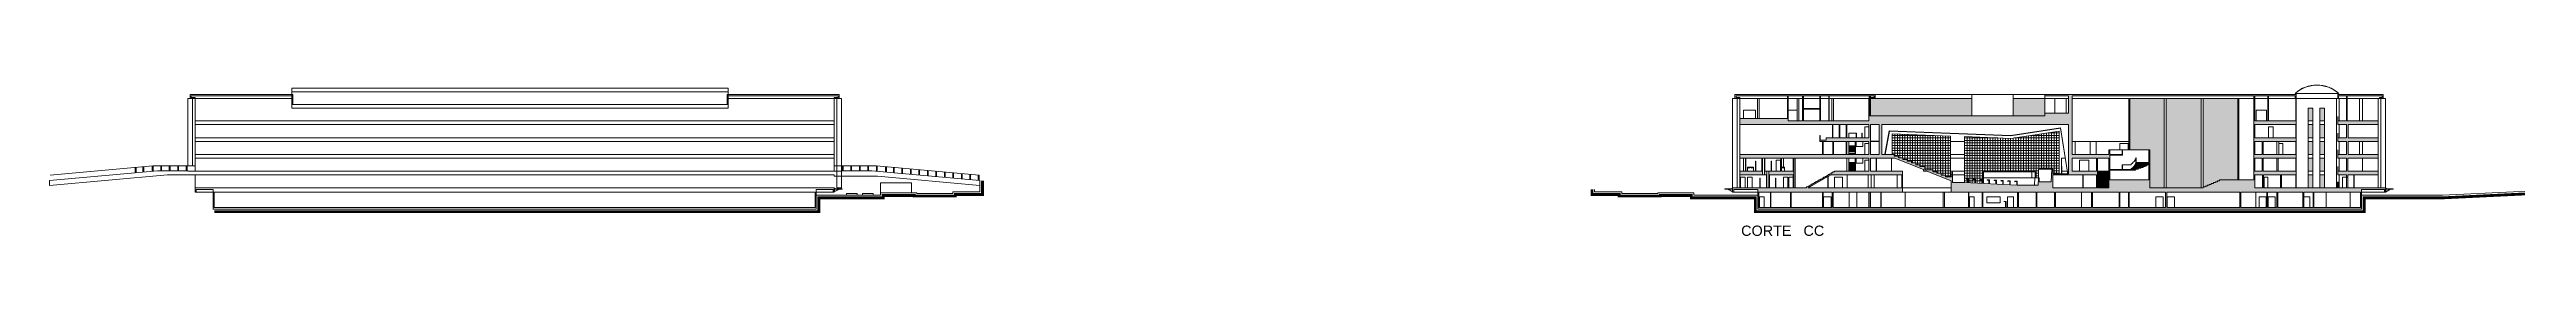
# Model space of a CAD drawing. Header units: metres. Extents: x -331 to 2982, y 362 to 2539.
# Drawn here: x 417.9 to 898.9, y 1179.1 to 1208.5 of the extents above; entities that cross this region are included whole.
import ezdxf

# ---------------------------------------------------------------- set-up
doc = ezdxf.new("R2010")
doc.units = ezdxf.units.M
doc.layers.get('0').update_dxf_attribs({"color": 251})
doc.layers.add('Texto_Salas', color=251, linetype='Continuous')
doc.layers.add('vis', color=251, linetype='Continuous')
doc.styles.add('ARIAL', font='arial.ttf')

msp = doc.modelspace()

# ---------------------------------------------------------------- texts
at = {"layer": 'Texto_Salas', "lineweight": 0, "insert": (754.448, 1179.118), "char_height": 2, "width": 19.86522, "attachment_point": 8, "style": 'ARIAL'}
msp.add_mtext('CORTE   CC', dxfattribs=at)

# ---------------------------------------------------------------- hatches: boundary and pattern name
at = {"lineweight": 0}
h = msp.add_hatch(color=256, dxfattribs=at)
h.paths.add_polyline_path([(870.109, 1201.529), (864.069, 1201.529), (864.069, 1206.399), (870.859, 1206.399), (870.859, 1206.129), (870.319, 1206.129), (870.319, 1205.929), (871.059, 1205.929), (871.059, 1206.699), (862.334, 1206.699), (862.334, 1206.849), (862.259, 1206.849), (862.259, 1205.929), (862.409, 1205.929), (862.409, 1206.399), (863.969, 1206.399), (863.969, 1201.529), (862.259, 1201.529), (862.259, 1200.809), (863.969, 1200.809), (863.969, 1198.269), (862.259, 1198.269), (862.259, 1197.549), (863.969, 1197.549), (863.969, 1195.019), (862.259, 1195.019), (862.259, 1194.299), (863.969, 1194.299), (863.969, 1191.769), (862.259, 1191.769), (862.259, 1191.049), (863.969, 1191.049), (863.969, 1190.599), (864.169, 1190.599), (864.169, 1191.049), (865.389, 1191.049), (870.109, 1191.049), (870.109, 1191.769), (864.169, 1191.769), (864.169, 1194.299), (870.109, 1194.299), (870.109, 1195.019), (864.269, 1195.019), (864.269, 1197.549), (870.109, 1197.549), (870.109, 1198.269), (864.269, 1198.269), (864.269, 1200.809), (870.109, 1200.809)], flags=17)
h.paths.add_polyline_path([(854.139, 1201.529), (848.779, 1201.529), (848.779, 1206.399), (853.989, 1206.399), (853.989, 1205.929), (854.139, 1205.929), (854.139, 1206.849), (854.064, 1206.849), (854.064, 1206.699), (805.339, 1206.699), (805.339, 1206.399), (809.939, 1206.399), (809.939, 1203.059), (805.339, 1203.059), (805.339, 1202.529), (771.189, 1202.529), (771.189, 1201.529), (763.489, 1201.529), (763.489, 1206.399), (772.189, 1206.399), (772.189, 1206.129), (771.439, 1206.129), (771.439, 1205.929), (772.389, 1205.929), (772.389, 1206.699), (745.179, 1206.699), (745.179, 1205.929), (746.129, 1205.929), (746.129, 1206.129), (745.379, 1206.129), (745.379, 1206.399), (755.395, 1206.399), (755.395, 1202.029), (746.129, 1202.029), (746.129, 1200.809), (764.089, 1200.809), (764.089, 1198.269), (762.869, 1198.269), (762.869, 1197.809), (761.749, 1197.809), (761.749, 1198.709), (761.629, 1198.709), (761.629, 1197.549), (762.207, 1197.549), (762.207, 1195.019), (746.129, 1195.019), (746.129, 1194.299), (747.209, 1194.299), (747.209, 1193.869), (747.309, 1193.869), (747.309, 1194.299), (750.409, 1194.299), (750.409, 1191.769), (746.129, 1191.769), (746.129, 1191.049), (750.509, 1191.049), (750.509, 1194.299), (750.909, 1194.299), (750.909, 1191.049), (751.279, 1191.049), (751.279, 1188.499), (744.729, 1188.499), (744.729, 1188.449), (744.729, 1187.671), (744.929, 1187.671), (744.929, 1188.199), (749.639, 1188.199), (749.639, 1187.671), (752.059, 1187.671), (752.059, 1184.669), (749.839, 1184.669), (749.839, 1187.049), (749.639, 1187.049), (749.639, 1184.369), (866.869, 1184.369), (866.869, 1188.199), (871.309, 1188.199), (871.309, 1187.671), (871.509, 1187.671), (871.509, 1188.499), (862.359, 1188.499), (862.359, 1189.599), (862.209, 1189.599), (862.209, 1188.499), (847.839, 1188.499), (847.839, 1191.049), (854.139, 1191.049), (854.139, 1191.769), (847.739, 1191.769), (847.739, 1194.299), (854.139, 1194.299), (854.139, 1195.019), (847.739, 1195.019), (847.739, 1197.549), (854.139, 1197.549), (854.139, 1198.269), (846.139, 1198.269), (846.139, 1200.809), (854.139, 1200.809)])
h.paths.add_polyline_path([(848.679, 1201.529), (846.139, 1201.529), (846.139, 1206.399), (848.679, 1206.399)], flags=17)
h.paths.add_polyline_path([(845.939, 1190.029), (839.281, 1190.029), (839.281, 1189.859), (838.881, 1189.859), (838.881, 1189.689), (838.481, 1189.689), (838.481, 1189.519), (838.081, 1189.519), (838.081, 1189.349), (837.681, 1189.349), (837.681, 1189.179), (837.281, 1189.179), (837.281, 1189.009), (836.881, 1189.009), (836.881, 1188.839), (836.481, 1188.839), (836.481, 1188.669), (836.081, 1188.669), (836.081, 1188.499), (825.724, 1188.499), (825.724, 1195.919), (825.544, 1195.919), (825.544, 1193.429), (823.033, 1193.429), (823.033, 1193.304), (825.544, 1193.304), (825.544, 1190.029), (817.984, 1190.029), (817.984, 1191.944), (820.429, 1191.944), (820.429, 1192.069), (817.984, 1192.069), (817.984, 1194.894), (820.429, 1194.894), (820.429, 1195.019), (817.984, 1195.019), (817.984, 1195.919), (817.804, 1195.919), (817.804, 1195.019), (810.639, 1195.019), (810.639, 1206.399), (845.939, 1206.399)], flags=16)
h.paths.add_polyline_path([(847.539, 1197.549), (847.539, 1195.019), (846.139, 1195.019), (846.139, 1197.549)], flags=17)
h.paths.add_polyline_path([(847.539, 1194.299), (847.539, 1191.769), (846.139, 1191.769), (846.139, 1194.299)], flags=17)
h.paths.add_polyline_path([(847.639, 1191.049), (847.639, 1188.499), (846.139, 1188.499), (846.139, 1191.049)], flags=17)
h.paths.add_polyline_path([(850.414, 1187.671), (850.414, 1184.669), (848.607, 1184.669), (848.607, 1187.671)], flags=16)
h.paths.add_polyline_path([(848.457, 1187.671), (848.457, 1184.669), (843.439, 1184.669), (843.439, 1187.671)], flags=16)
h.paths.add_polyline_path([(850.614, 1187.671), (855.444, 1187.671), (855.444, 1186.769), (855.644, 1186.769), (855.644, 1187.671), (857.444, 1187.671), (857.444, 1184.669), (850.614, 1184.669)], flags=16)
h.paths.add_polyline_path([(843.239, 1187.671), (843.239, 1184.669), (829.03, 1184.669), (829.03, 1187.671)], flags=16)
h.paths.add_polyline_path([(857.594, 1187.671), (866.669, 1187.671), (866.669, 1184.669), (857.594, 1184.669)], flags=16)
h.paths.add_polyline_path([(828.814, 1187.671), (828.814, 1184.669), (821.736, 1184.669), (821.736, 1187.671)], flags=16)
h.paths.add_polyline_path([(821.636, 1187.671), (821.636, 1184.669), (819.936, 1184.669), (819.936, 1187.671)], flags=16)
h.paths.add_polyline_path([(817.804, 1194.299), (817.804, 1188.499), (815.614, 1188.499), (815.614, 1194.299)], flags=17)
h.paths.add_polyline_path([(819.786, 1187.671), (819.786, 1184.669), (814.586, 1184.669), (814.586, 1187.671)], flags=16)
h.paths.add_polyline_path([(815.364, 1194.299), (815.364, 1191.769), (810.639, 1191.769), (810.639, 1194.299)], flags=17)
h.paths.add_polyline_path([(815.364, 1191.049), (815.364, 1188.499), (812.829, 1188.499), (812.829, 1191.049)], flags=16)
h.paths.add_polyline_path([(814.436, 1187.671), (814.436, 1184.669), (807.439, 1184.669), (807.439, 1187.671)], flags=16)
h.paths.add_polyline_path([(812.729, 1191.049), (812.729, 1188.499), (806.879, 1188.499), (806.879, 1191.049)], flags=17)
h.paths.add_polyline_path([(809.939, 1200.809), (809.939, 1191.199), (808.679, 1191.199), (808.679, 1192.099), (808.579, 1192.099), (808.579, 1191.199), (806.879, 1191.199), (806.879, 1192.129), (806.739, 1192.129), (806.563, 1189.669), (804.283, 1189.669), (804.283, 1190.429), (804.143, 1190.429), (804.043, 1189.029), (799.989, 1189.029), (789.696, 1189.543), (787.399, 1189.543), (787.399, 1191.53), (787.302, 1191.53), (787.302, 1190.659), (786.077, 1190.659), (786.077, 1190.986), (785.248, 1190.986), (785.248, 1191.327), (784.399, 1191.327), (784.399, 1191.638), (783.593, 1191.638), (783.593, 1192.001), (782.029, 1192.001), (782.029, 1192.67), (781.106, 1192.67), (781.106, 1192.996), (780.279, 1192.996), (780.279, 1193.341), (779.477, 1193.341), (779.477, 1193.68), (778.642, 1193.68), (778.642, 1194.014), (777.797, 1194.014), (777.797, 1194.359), (776.949, 1194.359), (776.949, 1194.694), (776.124, 1194.694), (776.124, 1195.019), (773.689, 1195.019), (773.689, 1200.809)], flags=17)
h.paths.add_polyline_path([(807.239, 1187.671), (807.239, 1184.669), (803.809, 1184.669), (803.809, 1187.671)], flags=16)
h.paths.add_polyline_path([(803.669, 1187.671), (803.669, 1184.669), (800.239, 1184.669), (800.239, 1187.671)], flags=16)
h.paths.add_polyline_path([(800.039, 1187.671), (800.039, 1184.669), (793.339, 1184.669), (793.339, 1187.671)], flags=16)
h.paths.add_polyline_path([(793.189, 1187.671), (793.189, 1184.669), (790.619, 1184.669), (764.239, 1184.669), (764.239, 1187.671), (777.689, 1187.671), (777.689, 1191.769), (772.689, 1191.769), (772.689, 1194.299), (776.23, 1194.299), (781.779, 1192.043), (781.779, 1191.751), (782.42, 1191.751), (787.149, 1189.889), (787.149, 1187.671), (790.559, 1187.671)], flags=16)
h.paths.add_polyline_path([(777.589, 1191.049), (777.589, 1188.499), (763.289, 1188.499), (763.289, 1190.735), (763.835, 1191.049)], flags=17)
h.paths.add_polyline_path([(773.189, 1200.809), (773.189, 1195.019), (771.489, 1195.019), (771.489, 1200.809)], flags=17)
h.paths.add_polyline_path([(772.589, 1194.299), (772.589, 1191.769), (771.489, 1191.769), (771.489, 1194.299)], flags=17)
h.paths.add_polyline_path([(771.189, 1200.809), (771.189, 1198.269), (766.889, 1198.269), (766.889, 1200.809)], flags=17)
h.paths.add_polyline_path([(771.189, 1197.549), (771.189, 1195.019), (766.889, 1195.019), (766.889, 1197.549)], flags=17)
h.paths.add_polyline_path([(771.189, 1194.299), (771.189, 1191.769), (764.489, 1191.769), (764.489, 1191.597), (764.189, 1191.597), (764.189, 1191.425), (763.889, 1191.425), (763.889, 1191.253), (763.589, 1191.253), (763.589, 1191.08), (763.289, 1191.08), (763.289, 1190.908), (762.989, 1190.908), (762.989, 1190.736), (762.689, 1190.736), (762.689, 1190.564), (762.389, 1190.564), (762.389, 1190.392), (762.089, 1190.392), (762.089, 1190.22), (761.789, 1190.22), (761.789, 1190.048), (761.489, 1190.048), (761.489, 1189.876), (761.189, 1189.876), (761.189, 1189.704), (760.889, 1189.704), (760.889, 1189.532), (760.589, 1189.532), (760.589, 1189.359), (760.289, 1189.359), (760.289, 1189.187), (759.989, 1189.187), (759.989, 1189.015), (759.689, 1189.015), (759.689, 1188.843), (759.389, 1188.843), (759.389, 1188.671), (759.089, 1188.671), (759.089, 1188.499), (756.6, 1188.499), (756.6, 1194.299)], flags=17)
h.paths.add_polyline_path([(766.789, 1200.809), (766.789, 1198.269), (765.539, 1198.269), (765.539, 1200.809)], flags=17)
h.paths.add_polyline_path([(766.789, 1197.549), (766.789, 1195.019), (764.289, 1195.019), (764.289, 1197.549)], flags=17)
h.paths.add_polyline_path([(765.439, 1200.809), (765.439, 1198.269), (764.189, 1198.269), (764.189, 1200.809)], flags=17)
h.paths.add_polyline_path([(764.189, 1197.549), (764.189, 1195.019), (762.307, 1195.019), (762.307, 1197.549)], flags=17)
h.paths.add_polyline_path([(763.389, 1201.529), (758.466, 1201.529), (758.466, 1206.399), (761.689, 1206.399), (761.689, 1201.529), (761.789, 1201.529), (761.789, 1206.399), (763.389, 1206.399)], flags=17)
h.paths.add_polyline_path([(764.039, 1187.671), (764.039, 1184.669), (752.159, 1184.669), (752.159, 1187.671), (755.964, 1187.671), (755.964, 1186.769), (756.064, 1186.769), (756.064, 1187.671), (762.189, 1187.671), (762.189, 1186.769), (762.289, 1186.769), (762.289, 1187.671)], flags=16)
h.paths.add_polyline_path([(763.189, 1190.678), (763.189, 1188.499), (759.39, 1188.499)], flags=16)
h.paths.add_polyline_path([(758.269, 1201.529), (755.495, 1201.529), (755.495, 1206.399), (758.269, 1206.399)], flags=17)
h.paths.add_polyline_path([(756.497, 1194.299), (756.497, 1191.769), (754.209, 1191.769), (754.209, 1194.299)], flags=17)
h.paths.add_polyline_path([(756.497, 1191.049), (756.497, 1188.499), (751.879, 1188.499), (751.879, 1191.049)], flags=17)
h.paths.add_polyline_path([(754.109, 1194.299), (754.109, 1191.769), (751.779, 1191.769), (751.779, 1188.499), (751.379, 1188.499), (751.379, 1191.769), (751.009, 1191.769), (751.009, 1194.299)], flags=17)
h = msp.add_hatch(color=256, dxfattribs=at)
h.paths.add_polyline_path([(791.189, 1202.529), (791.189, 1205.929), (772.389, 1205.929), (771.489, 1205.929), (771.489, 1202.529)])
h.paths.add_polyline_path([(805.339, 1202.529), (805.339, 1203.059), (805.339, 1205.929), (799.189, 1205.929), (799.189, 1202.529)])
h = msp.add_hatch(color=256, dxfattribs=at)
h.paths.add_polyline_path([(828.524, 1205.929), (821.839, 1205.929), (821.839, 1195.919), (825.544, 1195.919), (825.724, 1195.919), (825.724, 1188.499), (828.524, 1188.499)])
h.paths.add_polyline_path([(835.724, 1205.929), (828.924, 1205.929), (828.924, 1188.499), (835.724, 1188.499)])
h.paths.add_polyline_path([(842.809, 1205.929), (836.124, 1205.929), (836.124, 1188.669), (836.481, 1188.669), (836.481, 1188.839), (836.881, 1188.839), (836.881, 1189.009), (837.281, 1189.009), (837.281, 1189.179), (837.681, 1189.179), (837.681, 1189.349), (838.081, 1189.349), (838.081, 1189.519), (838.481, 1189.519), (838.481, 1189.689), (838.881, 1189.689), (838.881, 1189.859), (839.281, 1189.859), (839.281, 1190.029), (842.809, 1190.029)])
h = msp.add_hatch(color=256, dxfattribs=at)
h.paths.add_polyline_path([(859.649, 1204.029), (858.749, 1204.029), (858.749, 1201.529), (859.649, 1201.529)])
h.paths.add_polyline_path([(857.399, 1204.029), (856.499, 1204.029), (856.499, 1201.529), (857.399, 1201.529)])
h.paths.add_polyline_path([(859.649, 1200.809), (858.749, 1200.809), (858.749, 1198.269), (859.649, 1198.269)])
h.paths.add_polyline_path([(857.399, 1200.809), (856.499, 1200.809), (856.499, 1198.269), (857.399, 1198.269)])
h.paths.add_polyline_path([(859.649, 1197.549), (858.749, 1197.549), (858.749, 1195.019), (859.649, 1195.019)])
h.paths.add_polyline_path([(857.399, 1197.549), (856.499, 1197.549), (856.499, 1195.019), (857.399, 1195.019)])
h.paths.add_polyline_path([(859.649, 1194.299), (858.749, 1194.299), (858.749, 1191.769), (859.649, 1191.769)])
h.paths.add_polyline_path([(857.399, 1194.299), (856.499, 1194.299), (856.499, 1191.769), (857.399, 1191.769)])
h.paths.add_polyline_path([(859.649, 1191.049), (858.749, 1191.049), (858.749, 1188.499), (859.649, 1188.499)])
h.paths.add_polyline_path([(857.399, 1191.049), (856.499, 1191.049), (856.499, 1188.499), (857.399, 1188.499)])

# ---------------------------------------------------------------- linework, layer by layer
for p, q in [((444.729, 1205.929), (445.179, 1205.929)), ((444.729, 1205.929), (444.729, 1192.819)), ((445.179, 1205.929), (445.179, 1206.699)), ((445.179, 1206.699), (464.909, 1206.699)), ((445.179, 1206.699), (445.179, 1205.929)), ((446.129, 1205.929), (445.179, 1205.929)), ((445.379, 1206.399), (464.909, 1206.399)), ((445.379, 1206.129), (445.379, 1206.399)), ((446.129, 1206.129), (445.379, 1206.129)), ((445.629, 1205.929), (445.629, 1192.819)), ((446.129, 1206.129), (446.129, 1205.929)), ((446.129, 1205.929), (446.129, 1201.529)), ((464.909, 1205.929), (446.129, 1205.929)), ((464.909, 1207.189), (464.909, 1204.749)), ((464.909, 1206.699), (465.109, 1206.699)), ((465.109, 1206.699), (465.109, 1204.749)), ((549.459, 1206.699), (549.459, 1204.749)), ((549.659, 1206.699), (549.459, 1206.699)), ((549.659, 1207.189), (549.659, 1204.749)), ((571.209, 1206.699), (549.659, 1206.699)), ((571.009, 1206.399), (549.659, 1206.399)), ((549.659, 1205.929), (570.259, 1205.929)), ((570.259, 1206.129), (571.009, 1206.129)), ((570.259, 1206.129), (570.259, 1205.929)), ((570.259, 1205.929), (570.259, 1201.529)), ((571.209, 1205.929), (570.259, 1205.929)), ((570.759, 1205.929), (570.759, 1192.819)), ((571.009, 1206.129), (571.009, 1206.399)), ((571.209, 1205.929), (571.209, 1206.699)), ((571.659, 1205.929), (571.209, 1205.929)), ((571.659, 1205.929), (571.659, 1192.819)), ((744.729, 1205.929), (745.179, 1205.929)), ((744.729, 1205.929), (744.729, 1188.499)), ((745.179, 1205.929), (745.179, 1206.699)), ((772.389, 1206.699), (745.179, 1206.699)), ((745.179, 1205.929), (746.129, 1205.929)), ((745.379, 1206.129), (745.379, 1206.399)), ((746.129, 1206.129), (745.379, 1206.129)), ((745.629, 1205.929), (745.629, 1188.499)), ((746.129, 1206.129), (746.129, 1205.929)), ((746.129, 1205.929), (755.395, 1205.929)), ((746.129, 1202.029), (746.129, 1205.929)), ((746.149, 1202.029), (746.149, 1205.929)), ((746.829, 1203.629), (746.829, 1202.029)), ((746.829, 1203.629), (749.149, 1203.629)), ((749.149, 1203.629), (749.149, 1202.029)), ((749.569, 1205.929), (749.569, 1202.029)), ((749.869, 1205.929), (749.869, 1202.029)), ((755.395, 1206.399), (755.395, 1202.029)), ((755.495, 1206.399), (755.495, 1201.529)), ((755.495, 1205.929), (758.269, 1205.929)), ((755.495, 1203.629), (757.269, 1203.629)), ((757.269, 1205.929), (757.269, 1201.529)), ((757.569, 1205.929), (757.569, 1201.529)), ((758.269, 1206.399), (758.269, 1201.529)), ((758.466, 1206.399), (758.466, 1201.529)), ((758.466, 1205.929), (761.689, 1205.929)), ((758.466, 1203.929), (761.689, 1203.929)), ((758.466, 1203.829), (761.689, 1203.829)), ((761.789, 1205.929), (763.389, 1205.929)), ((763.389, 1201.529), (763.389, 1206.399)), ((763.489, 1201.529), (763.489, 1206.399)), ((763.489, 1205.929), (771.264, 1205.929)), ((763.989, 1205.929), (763.989, 1201.529)), ((764.289, 1205.929), (764.289, 1201.529)), ((771.189, 1202.529), (771.189, 1205.929)), ((771.264, 1206.399), (771.264, 1202.529)), ((771.299, 1206.399), (771.299, 1202.529)), ((771.439, 1206.129), (771.439, 1205.929)), ((771.439, 1206.129), (772.189, 1206.129)), ((772.389, 1205.929), (771.439, 1205.929)), ((771.489, 1206.399), (771.489, 1206.129)), ((771.489, 1205.929), (771.489, 1202.529)), ((805.339, 1206.699), (772.389, 1206.699)), ((772.389, 1205.929), (772.389, 1206.699)), ((772.389, 1205.929), (791.189, 1205.929)), ((791.189, 1206.699), (791.189, 1202.529)), ((799.189, 1206.699), (799.189, 1202.529)), ((799.189, 1205.929), (805.339, 1205.929)), ((854.064, 1206.699), (805.339, 1206.699)), ((805.339, 1206.399), (805.339, 1206.699)), ((805.339, 1203.059), (805.339, 1206.399)), ((805.339, 1203.059), (809.939, 1203.059)), ((805.339, 1203.059), (805.339, 1202.529)), ((805.374, 1203.059), (805.374, 1206.399)), ((805.374, 1205.929), (809.939, 1205.929)), ((807.289, 1205.929), (807.289, 1203.059)), ((809.489, 1205.929), (809.489, 1203.059)), ((845.939, 1206.399), (810.639, 1206.399)), ((810.639, 1206.399), (810.639, 1195.019)), ((810.639, 1205.929), (845.939, 1205.929)), ((821.639, 1205.929), (821.639, 1195.919)), ((821.839, 1205.929), (821.839, 1195.919)), ((828.524, 1188.499), (828.524, 1205.929)), ((828.924, 1188.499), (828.924, 1205.929)), ((835.724, 1188.499), (835.724, 1205.929)), ((836.124, 1188.669), (836.124, 1205.929)), ((842.809, 1205.929), (842.809, 1190.029)), ((843.009, 1205.929), (843.009, 1190.029)), ((845.939, 1190.029), (845.939, 1206.399)), ((848.679, 1206.399), (846.139, 1206.399)), ((846.139, 1201.529), (846.139, 1206.399)), ((846.139, 1205.929), (848.679, 1205.929)), ((846.409, 1203.629), (846.409, 1201.529)), ((846.409, 1203.629), (848.409, 1203.629)), ((848.409, 1203.629), (848.409, 1201.529)), ((848.679, 1201.529), (848.679, 1206.399)), ((853.989, 1206.399), (848.779, 1206.399)), ((848.779, 1201.529), (848.779, 1206.399)), ((848.779, 1205.929), (853.989, 1205.929)), ((853.97, 1206.849), (853.946, 1206.875)), ((853.989, 1205.929), (853.989, 1206.399)), ((853.989, 1205.929), (854.139, 1205.929)), ((854.064, 1206.699), (854.064, 1206.849)), ((854.139, 1206.849), (854.064, 1206.849)), ((854.089, 1206.849), (854.089, 1206.956)), ((854.114, 1206.849), (854.114, 1206.977)), ((854.119, 1201.529), (854.119, 1205.929)), ((862.259, 1206.849), (854.139, 1206.849)), ((854.139, 1205.929), (854.139, 1206.849)), ((854.139, 1201.529), (854.139, 1205.929)), ((862.259, 1205.929), (854.139, 1205.929)), ((856.499, 1204.029), (856.499, 1188.499)), ((857.399, 1204.029), (856.499, 1204.029)), ((857.399, 1204.029), (857.399, 1188.499)), ((858.749, 1204.029), (858.749, 1188.499)), ((859.649, 1204.029), (858.749, 1204.029)), ((859.649, 1204.029), (859.649, 1188.499)), ((861.994, 1205.929), (861.994, 1188.499)), ((862.259, 1205.929), (862.259, 1206.849)), ((862.259, 1206.849), (862.334, 1206.849)), ((862.409, 1205.929), (862.259, 1205.929)), ((862.284, 1206.849), (862.284, 1206.977)), ((862.309, 1206.849), (862.309, 1206.956)), ((862.334, 1206.699), (862.334, 1206.849)), ((871.059, 1206.699), (862.334, 1206.699)), ((863.969, 1206.399), (862.409, 1206.399)), ((862.409, 1205.929), (862.409, 1206.399)), ((862.409, 1205.929), (863.969, 1205.929)), ((862.428, 1206.849), (862.452, 1206.875)), ((862.544, 1205.929), (862.544, 1201.529)), ((863.969, 1201.529), (863.969, 1206.399)), ((870.859, 1206.399), (864.069, 1206.399)), ((864.069, 1201.529), (864.069, 1206.399)), ((864.069, 1205.929), (870.319, 1205.929)), ((866.494, 1205.929), (866.494, 1201.529)), ((867.044, 1205.929), (867.044, 1201.529)), ((870.089, 1201.529), (870.089, 1205.929)), ((870.109, 1201.529), (870.109, 1205.929)), ((870.319, 1206.129), (870.319, 1205.929)), ((870.319, 1206.129), (870.859, 1206.129)), ((870.319, 1205.929), (871.059, 1205.929)), ((870.609, 1205.929), (870.609, 1188.499)), ((870.859, 1206.129), (870.859, 1206.399)), ((871.059, 1205.929), (871.059, 1206.699)), ((871.059, 1206.699), (871.059, 1205.929)), ((871.509, 1205.929), (871.059, 1205.929)), ((871.509, 1205.929), (871.509, 1188.499)), ((570.259, 1201.529), (446.129, 1201.529)), ((446.129, 1201.529), (446.129, 1200.809)), ((570.259, 1200.809), (446.129, 1200.809)), ((446.129, 1200.799), (446.129, 1198.269)), ((570.259, 1198.269), (446.129, 1198.269)), ((446.129, 1198.269), (446.129, 1197.549)), ((570.259, 1201.529), (570.259, 1200.809)), ((570.259, 1200.799), (570.259, 1198.269)), ((570.259, 1198.269), (570.259, 1197.549)), ((746.129, 1202.029), (755.395, 1202.029)), ((746.129, 1202.029), (746.129, 1200.809)), ((746.129, 1200.809), (746.129, 1195.019)), ((746.129, 1200.809), (764.089, 1200.809)), ((746.149, 1200.809), (746.149, 1195.019)), ((755.495, 1201.529), (758.269, 1201.529)), ((758.466, 1201.529), (763.389, 1201.529)), ((761.629, 1198.709), (761.629, 1197.549)), ((761.629, 1198.709), (761.749, 1198.709)), ((761.749, 1198.709), (761.749, 1197.809)), ((761.749, 1197.809), (762.869, 1197.809)), ((762.869, 1198.269), (764.089, 1198.269)), ((762.869, 1198.269), (762.869, 1197.809)), ((763.489, 1201.529), (771.189, 1201.529)), ((764.089, 1200.809), (764.089, 1198.269)), ((764.189, 1200.809), (765.439, 1200.809)), ((764.189, 1200.809), (764.189, 1198.269)), ((764.189, 1198.269), (765.439, 1198.269)), ((765.439, 1200.809), (765.439, 1198.269)), ((765.539, 1200.809), (766.789, 1200.809)), ((765.539, 1200.809), (765.539, 1198.269)), ((765.539, 1198.269), (766.789, 1198.269)), ((766.789, 1200.809), (766.789, 1198.269)), ((766.889, 1200.809), (771.189, 1200.809)), ((766.889, 1200.809), (766.889, 1198.269)), ((766.889, 1198.269), (771.189, 1198.269)), ((767.264, 1199.149), (768.789, 1199.149)), ((767.264, 1199.149), (767.264, 1198.269)), ((767.314, 1199.139), (768.739, 1199.139)), ((767.314, 1199.139), (767.314, 1198.269)), ((768.739, 1198.269), (768.739, 1199.139)), ((768.789, 1198.269), (768.789, 1199.149)), ((769.814, 1198.269), (769.814, 1199.149)), ((769.864, 1199.149), (769.814, 1199.149)), ((769.864, 1198.269), (769.864, 1199.149)), ((805.339, 1202.529), (771.189, 1202.529)), ((771.489, 1200.809), (773.189, 1200.809)), ((773.189, 1200.809), (773.189, 1195.019)), ((773.689, 1200.809), (809.939, 1200.809)), ((773.689, 1200.809), (773.689, 1195.019)), ((774.339, 1195.019), (775.161, 1199.567)), ((783.897, 1198.717), (775.733, 1198.717)), ((787.049, 1198.225), (775.733, 1198.225)), ((776.225, 1199.024), (776.225, 1194.694)), ((776.717, 1199.004), (776.717, 1194.694)), ((777.209, 1198.984), (777.209, 1194.359)), ((777.701, 1198.965), (777.701, 1194.359)), ((778.193, 1198.945), (778.193, 1194.014)), ((778.685, 1198.925), (778.685, 1193.68)), ((779.177, 1198.906), (779.177, 1193.68)), ((779.669, 1198.886), (779.669, 1193.341)), ((780.161, 1198.866), (780.161, 1193.341)), ((780.653, 1198.847), (780.653, 1192.996)), ((781.145, 1198.827), (781.145, 1192.67)), ((781.637, 1198.807), (781.637, 1192.67)), ((782.129, 1198.788), (782.129, 1192.001)), ((782.621, 1198.768), (782.621, 1192.001)), ((783.113, 1198.748), (783.113, 1192.001)), ((783.605, 1198.729), (783.605, 1191.638)), ((784.097, 1198.709), (784.097, 1191.638)), ((784.589, 1198.689), (784.589, 1191.327)), ((785.081, 1198.67), (785.081, 1191.327)), ((785.573, 1198.65), (785.573, 1190.986)), ((786.065, 1198.63), (786.065, 1190.986)), ((786.557, 1198.61), (786.557, 1190.659)), ((796.196, 1198.225), (789.785, 1198.225)), ((790.277, 1198.462), (790.277, 1190.267)), ((790.769, 1198.442), (790.769, 1189.49)), ((791.261, 1198.422), (791.261, 1189.465)), ((791.753, 1198.403), (791.753, 1190.205)), ((792.245, 1198.383), (792.245, 1189.416)), ((792.737, 1198.363), (792.737, 1189.391)), ((793.229, 1198.344), (793.229, 1191.829)), ((793.728, 1198.324), (793.728, 1191.829)), ((794.227, 1198.304), (794.227, 1191.829)), ((794.726, 1198.284), (794.726, 1191.829)), ((795.225, 1198.264), (795.225, 1191.829)), ((795.724, 1198.244), (795.724, 1191.829)), ((796.222, 1198.224), (796.222, 1191.829)), ((796.721, 1198.204), (796.721, 1191.829)), ((797.22, 1198.184), (797.22, 1191.829)), ((797.719, 1198.164), (797.719, 1191.829)), ((798.218, 1198.144), (798.218, 1191.829)), ((798.717, 1198.124), (798.717, 1191.829)), ((799.216, 1198.192), (799.216, 1191.829)), ((808.127, 1198.225), (799.437, 1198.225)), ((799.715, 1198.267), (799.715, 1191.829)), ((800.214, 1198.342), (800.214, 1191.829)), ((800.713, 1198.417), (800.713, 1191.829)), ((801.211, 1198.492), (801.211, 1191.829)), ((801.71, 1198.567), (801.71, 1191.829)), ((802.209, 1198.642), (802.209, 1191.829)), ((808.127, 1198.717), (802.705, 1198.717)), ((802.708, 1198.717), (802.708, 1191.829)), ((803.207, 1198.793), (803.207, 1191.829)), ((803.699, 1198.867), (803.699, 1191.829)), ((804.191, 1198.941), (804.191, 1192.129)), ((804.683, 1199.015), (804.683, 1192.129)), ((805.175, 1199.089), (805.175, 1192.129)), ((805.667, 1199.163), (805.667, 1192.129)), ((808.127, 1199.209), (805.972, 1199.209)), ((806.159, 1199.237), (806.159, 1192.129)), ((806.651, 1199.311), (806.651, 1192.129)), ((807.143, 1199.385), (807.143, 1191.199)), ((807.635, 1199.459), (807.635, 1191.199)), ((846.139, 1201.529), (848.679, 1201.529)), ((846.139, 1200.809), (854.139, 1200.809)), ((846.139, 1198.269), (846.139, 1200.809)), ((846.139, 1198.269), (854.139, 1198.269)), ((848.779, 1201.529), (854.139, 1201.529)), ((848.809, 1200.369), (848.809, 1198.269)), ((848.809, 1200.369), (849.709, 1200.369)), ((849.709, 1200.369), (849.709, 1198.269)), ((854.119, 1200.809), (854.119, 1198.269)), ((854.139, 1200.809), (854.139, 1201.529)), ((854.139, 1200.809), (854.139, 1198.269)), ((854.139, 1197.549), (854.139, 1198.269)), ((856.499, 1201.529), (857.399, 1201.529)), ((856.499, 1200.809), (857.399, 1200.809)), ((856.499, 1198.269), (857.399, 1198.269)), ((858.749, 1201.529), (859.649, 1201.529)), ((858.749, 1200.809), (859.649, 1200.809)), ((858.749, 1198.269), (859.649, 1198.269)), ((862.259, 1200.809), (862.259, 1202.429)), ((862.259, 1202.429), (862.279, 1202.429)), ((862.259, 1200.809), (863.969, 1200.809)), ((862.259, 1197.549), (862.259, 1199.169)), ((862.259, 1199.169), (862.279, 1199.169)), ((862.279, 1201.529), (862.279, 1202.429)), ((862.279, 1201.529), (863.969, 1201.529)), ((862.279, 1198.269), (862.279, 1199.169)), ((862.279, 1198.269), (863.969, 1198.269)), ((862.544, 1200.809), (862.544, 1198.269)), ((863.969, 1198.269), (863.969, 1200.809)), ((864.069, 1201.529), (870.109, 1201.529)), ((864.269, 1200.809), (870.109, 1200.809)), ((864.269, 1198.269), (864.269, 1200.809)), ((864.269, 1198.269), (870.109, 1198.269)), ((870.089, 1198.269), (870.089, 1200.809)), ((870.109, 1200.809), (870.109, 1201.529)), ((870.109, 1198.269), (870.109, 1200.809)), ((870.109, 1197.549), (870.109, 1198.269)), ((570.259, 1197.549), (446.129, 1197.549)), ((446.129, 1197.549), (446.129, 1195.019)), ((570.259, 1195.019), (446.129, 1195.019)), ((446.129, 1195.019), (446.129, 1194.299)), ((570.259, 1194.299), (446.129, 1194.299)), ((446.129, 1194.299), (446.129, 1191.769)), ((570.259, 1197.549), (570.259, 1195.019)), ((570.259, 1195.019), (570.259, 1194.299)), ((570.259, 1194.299), (570.259, 1191.769)), ((746.129, 1195.019), (762.207, 1195.019)), ((746.129, 1194.299), (746.129, 1195.019)), ((746.129, 1194.299), (746.129, 1191.769)), ((746.129, 1194.299), (747.209, 1194.299)), ((746.149, 1194.299), (746.149, 1191.769)), ((746.809, 1194.299), (746.809, 1191.769)), ((747.209, 1194.299), (747.209, 1193.869)), ((747.209, 1193.869), (747.209, 1191.769)), ((747.209, 1193.869), (747.309, 1193.869)), ((747.309, 1194.299), (750.409, 1194.299)), ((747.309, 1194.299), (747.309, 1193.869)), ((747.309, 1193.869), (747.309, 1191.769)), ((749.149, 1193.669), (749.149, 1191.769)), ((749.209, 1193.669), (749.149, 1193.669)), ((749.209, 1193.669), (749.209, 1191.769)), ((750.409, 1191.769), (750.409, 1194.299)), ((750.509, 1194.299), (750.909, 1194.299)), ((750.509, 1191.049), (750.509, 1194.299)), ((750.909, 1191.049), (750.909, 1194.299)), ((751.009, 1194.299), (754.109, 1194.299)), ((751.009, 1191.769), (751.009, 1194.299)), ((752.209, 1193.669), (752.209, 1191.769)), ((752.269, 1193.669), (752.209, 1193.669)), ((752.269, 1193.669), (752.269, 1191.769)), ((754.109, 1194.299), (754.109, 1191.769)), ((754.209, 1194.299), (756.497, 1194.299)), ((754.209, 1194.299), (754.209, 1191.769)), ((754.609, 1192.529), (754.609, 1194.299)), ((756.497, 1191.769), (756.497, 1194.299)), ((756.6, 1194.299), (771.189, 1194.299)), ((756.6, 1188.499), (756.6, 1194.299)), ((756.869, 1188.499), (756.869, 1194.299)), ((761.629, 1197.549), (762.207, 1197.549)), ((762.207, 1197.549), (762.207, 1195.019)), ((762.307, 1197.549), (764.189, 1197.549)), ((762.307, 1197.549), (762.307, 1195.019)), ((762.307, 1195.019), (764.189, 1195.019)), ((764.189, 1197.549), (764.189, 1195.019)), ((764.289, 1197.549), (766.789, 1197.549)), ((764.289, 1197.549), (764.289, 1195.019)), ((764.289, 1195.019), (766.789, 1195.019)), ((766.789, 1197.549), (766.789, 1195.019)), ((766.889, 1197.549), (771.189, 1197.549)), ((766.889, 1197.549), (766.889, 1195.019)), ((766.889, 1195.019), (771.189, 1195.019)), ((766.889, 1194.299), (766.889, 1191.769)), ((767.264, 1197.534), (767.264, 1195.019)), ((767.314, 1197.534), (767.264, 1197.534)), ((767.264, 1194.284), (767.264, 1191.769)), ((767.314, 1194.284), (767.264, 1194.284)), ((767.314, 1197.534), (767.314, 1195.019)), ((767.314, 1196.654), (768.489, 1196.654)), ((767.314, 1196.49), (768.489, 1196.49)), ((767.314, 1196.327), (768.489, 1196.327)), ((767.314, 1196.163), (768.489, 1196.163)), ((767.314, 1196), (768.489, 1196)), ((767.314, 1195.836), (768.489, 1195.836)), ((767.314, 1195.673), (768.489, 1195.673)), ((767.314, 1195.509), (768.489, 1195.509)), ((767.314, 1195.182), (768.489, 1195.182)), ((767.314, 1194.284), (767.314, 1191.769)), ((767.314, 1193.404), (768.489, 1193.404)), ((767.314, 1193.24), (768.489, 1193.24)), ((767.314, 1193.077), (768.489, 1193.077)), ((768.489, 1195.019), (768.489, 1197.534)), ((768.489, 1197.534), (768.689, 1197.534)), ((768.489, 1191.769), (768.489, 1194.284)), ((768.489, 1194.284), (768.689, 1194.284)), ((768.539, 1195.019), (768.539, 1197.524)), ((768.539, 1197.524), (768.689, 1197.524)), ((768.539, 1196.654), (768.689, 1196.654)), ((768.539, 1196.49), (768.589, 1196.49)), ((768.539, 1196.327), (768.589, 1196.327)), ((768.539, 1196.163), (768.589, 1196.163)), ((768.539, 1196), (768.589, 1196)), ((768.539, 1195.836), (768.589, 1195.836)), ((768.539, 1195.673), (768.589, 1195.673)), ((768.539, 1195.509), (768.589, 1195.509)), ((768.539, 1195.346), (768.589, 1195.346)), ((768.539, 1195.182), (768.589, 1195.182)), ((768.539, 1191.769), (768.539, 1194.274)), ((768.539, 1194.274), (768.689, 1194.274)), ((768.539, 1193.404), (768.689, 1193.404)), ((768.539, 1193.24), (768.589, 1193.24)), ((768.539, 1193.077), (768.589, 1193.077)), ((768.589, 1195.019), (768.589, 1196.654)), ((768.589, 1196.529), (770.014, 1196.529)), ((768.589, 1191.769), (768.589, 1193.404)), ((768.589, 1193.279), (770.014, 1193.279)), ((768.689, 1196.529), (768.689, 1197.549)), ((768.689, 1193.279), (768.689, 1194.299)), ((770.014, 1196.529), (770.014, 1197.549)), ((770.014, 1193.279), (770.014, 1194.299)), ((771.489, 1197.599), (773.189, 1197.599)), ((771.489, 1197.549), (773.189, 1197.549)), ((772.589, 1191.769), (772.589, 1194.299)), ((772.689, 1191.769), (772.689, 1194.299)), ((775.589, 1191.769), (775.589, 1194.299)), ((787.049, 1197.733), (775.733, 1197.733)), ((787.049, 1197.241), (775.733, 1197.241)), ((787.049, 1196.749), (775.733, 1196.749)), ((787.049, 1196.257), (775.733, 1196.257)), ((787.049, 1195.765), (775.733, 1195.765)), ((787.049, 1195.273), (775.733, 1195.273)), ((787.049, 1194.781), (776.124, 1194.781)), ((787.049, 1194.289), (777.797, 1194.289)), ((787.049, 1193.797), (778.642, 1193.797)), ((787.049, 1193.305), (780.279, 1193.305)), ((787.049, 1197.549), (789.785, 1197.549)), ((787.049, 1195.019), (789.785, 1195.019)), ((787.049, 1194.299), (789.785, 1194.299)), ((808.127, 1197.733), (789.785, 1197.733)), ((808.127, 1197.241), (789.785, 1197.241)), ((808.127, 1196.749), (789.785, 1196.749)), ((808.127, 1196.257), (789.785, 1196.257)), ((808.127, 1195.765), (789.785, 1195.765)), ((808.127, 1195.273), (789.785, 1195.273)), ((808.127, 1194.781), (789.785, 1194.781)), ((808.127, 1194.289), (789.785, 1194.289)), ((808.127, 1193.797), (789.785, 1193.797)), ((808.127, 1193.305), (789.785, 1193.305)), ((809.308, 1194.299), (808.579, 1194.299)), ((808.579, 1194.299), (808.579, 1192.099)), ((821.639, 1197.549), (810.639, 1197.549)), ((810.639, 1195.019), (817.804, 1195.019)), ((810.639, 1194.299), (815.364, 1194.299)), ((810.639, 1194.299), (810.639, 1191.769)), ((811.239, 1195.019), (811.239, 1197.549)), ((814.139, 1195.019), (814.139, 1197.549)), ((815.339, 1195.019), (815.339, 1197.549)), ((815.364, 1191.769), (815.364, 1194.299)), ((815.614, 1194.299), (817.804, 1194.299)), ((815.614, 1188.499), (815.614, 1194.299)), ((817.804, 1195.919), (817.804, 1195.019)), ((817.984, 1195.919), (817.804, 1195.919)), ((817.804, 1194.299), (817.804, 1188.499)), ((817.984, 1195.919), (820.374, 1195.919)), ((817.984, 1195.919), (817.984, 1195.019)), ((817.984, 1195.019), (820.429, 1195.019)), ((817.984, 1194.894), (820.429, 1194.894)), ((817.984, 1194.894), (817.984, 1192.069)), ((820.374, 1195.919), (820.374, 1195.019)), ((820.374, 1195.919), (820.429, 1195.919)), ((820.374, 1192.969), (820.374, 1192.069)), ((820.374, 1192.969), (820.429, 1192.969)), ((820.429, 1195.019), (820.429, 1195.919)), ((820.429, 1195.919), (825.544, 1195.919)), ((820.429, 1194.894), (820.429, 1195.019)), ((820.429, 1195.019), (820.429, 1194.894)), ((820.429, 1192.969), (822.144, 1192.969)), ((820.429, 1192.069), (820.429, 1192.969)), ((823.033, 1193.429), (825.544, 1193.429)), ((823.033, 1193.304), (823.033, 1193.429)), ((823.033, 1193.304), (825.544, 1193.304)), ((823.035, 1192.989), (825.384, 1192.989)), ((823.049, 1193.429), (823.049, 1194.329)), ((823.049, 1194.329), (823.103, 1194.329)), ((823.103, 1194.329), (823.103, 1193.429)), ((825.157, 1192.819), (825.157, 1192.989)), ((825.384, 1192.989), (825.384, 1193.159)), ((825.544, 1195.919), (825.544, 1193.429)), ((825.544, 1195.919), (825.724, 1195.919)), ((825.544, 1193.304), (825.544, 1190.029)), ((825.724, 1195.919), (825.724, 1188.499)), ((846.139, 1197.549), (847.539, 1197.549)), ((846.139, 1195.019), (846.139, 1197.549)), ((846.139, 1195.019), (847.539, 1195.019)), ((846.139, 1194.299), (847.539, 1194.299)), ((846.139, 1191.769), (846.139, 1194.299)), ((847.539, 1197.549), (847.539, 1195.019)), ((847.539, 1194.299), (847.539, 1191.769)), ((847.739, 1197.549), (854.139, 1197.549)), ((847.739, 1197.549), (847.739, 1195.019)), ((847.739, 1195.019), (854.139, 1195.019)), ((847.739, 1194.299), (854.139, 1194.299)), ((847.739, 1194.299), (847.739, 1191.769)), ((850.414, 1197.549), (850.414, 1195.019)), ((850.414, 1191.769), (850.414, 1194.299)), ((850.664, 1191.769), (850.664, 1194.299)), ((850.8, 1197.549), (850.8, 1195.019)), ((850.8, 1197.119), (851.6, 1197.119)), ((851.6, 1197.119), (851.6, 1195.019)), ((854.119, 1195.019), (854.119, 1197.549)), ((854.119, 1194.299), (854.119, 1191.769)), ((854.139, 1195.019), (854.139, 1197.549)), ((854.139, 1194.299), (854.139, 1195.019)), ((854.139, 1194.299), (854.139, 1191.769)), ((856.499, 1197.549), (857.399, 1197.549)), ((856.499, 1195.019), (857.399, 1195.019)), ((856.499, 1194.299), (857.399, 1194.299)), ((858.749, 1197.549), (859.649, 1197.549)), ((858.749, 1195.019), (859.649, 1195.019)), ((858.749, 1194.299), (859.649, 1194.299)), ((862.259, 1197.549), (863.969, 1197.549)), ((862.259, 1194.299), (862.259, 1195.919)), ((862.259, 1195.919), (862.279, 1195.919)), ((862.259, 1194.299), (863.969, 1194.299)), ((862.279, 1195.019), (862.279, 1195.919)), ((862.279, 1195.019), (863.969, 1195.019)), ((862.544, 1197.549), (862.544, 1195.019)), ((862.544, 1194.299), (862.544, 1191.769)), ((863.969, 1197.549), (863.969, 1195.019)), ((863.969, 1194.299), (863.969, 1191.769)), ((864.169, 1194.299), (870.109, 1194.299)), ((864.169, 1194.299), (864.169, 1191.769)), ((864.269, 1197.549), (870.109, 1197.549)), ((864.269, 1197.549), (864.269, 1195.019)), ((864.269, 1195.019), (870.109, 1195.019)), ((866.494, 1197.549), (866.494, 1195.019)), ((867.044, 1197.549), (867.044, 1195.019)), ((867.044, 1191.769), (867.044, 1194.299)), ((870.089, 1195.019), (870.089, 1197.549)), ((870.089, 1191.769), (870.089, 1194.299)), ((870.109, 1195.019), (870.109, 1197.549)), ((870.109, 1194.299), (870.109, 1195.019)), ((870.109, 1191.769), (870.109, 1194.299)), ((438.809, 1191.844), (417.856, 1189.908)), ((417.856, 1188.935), (440.741, 1191.049)), ((417.856, 1188.935), (417.856, 1189.908)), ((437.949, 1192.819), (418.005, 1190.976)), ((434.505, 1192.501), (434.505, 1191.446)), ((434.655, 1192.515), (434.655, 1191.46)), ((436.005, 1192.639), (436.005, 1191.585)), ((436.155, 1192.653), (436.155, 1191.599)), ((437.805, 1192.806), (437.805, 1191.751)), ((437.949, 1192.819), (446.129, 1192.819)), ((437.949, 1192.819), (446.129, 1192.819)), ((437.955, 1192.819), (437.955, 1191.765)), ((438.809, 1191.844), (444.729, 1191.844)), ((439.455, 1192.819), (439.455, 1191.844)), ((439.605, 1192.819), (439.605, 1191.844)), ((570.259, 1191.049), (440.741, 1191.049)), ((441.105, 1192.819), (441.105, 1191.844)), ((441.255, 1192.819), (441.255, 1191.844)), ((442.755, 1192.819), (442.755, 1191.844)), ((442.905, 1192.819), (442.905, 1191.844)), ((444.405, 1192.819), (444.405, 1191.844)), ((444.555, 1192.819), (444.555, 1191.844)), ((444.729, 1191.844), (444.729, 1191.769)), ((571.659, 1191.769), (444.729, 1191.769)), ((446.129, 1191.049), (446.129, 1188.499)), ((570.259, 1188.499), (446.129, 1188.499)), ((446.129, 1188.499), (446.129, 1187.671)), ((446.129, 1188.499), (446.129, 1188.449)), ((446.129, 1188.299), (446.129, 1188.279)), ((446.329, 1188.199), (449.629, 1188.199)), ((446.329, 1188.199), (446.329, 1187.671)), ((449.629, 1184.369), (449.629, 1188.199)), ((570.059, 1188.199), (566.759, 1188.199)), ((566.759, 1184.369), (566.759, 1188.199)), ((570.059, 1188.199), (570.059, 1187.671)), ((578.439, 1192.819), (570.259, 1192.819)), ((570.259, 1191.049), (570.259, 1190.769)), ((570.259, 1190.769), (578.678, 1190.769)), ((570.259, 1188.499), (570.259, 1187.671)), ((570.259, 1188.499), (570.259, 1188.449)), ((570.259, 1188.449), (570.369, 1188.449)), ((570.369, 1188.299), (570.259, 1188.299)), ((570.259, 1188.299), (570.259, 1188.279)), ((570.259, 1188.279), (571.759, 1188.279)), ((570.259, 1187.701), (571.263, 1188.229)), ((571.155, 1188.229), (570.309, 1188.229)), ((570.309, 1188.229), (570.309, 1187.783)), ((570.309, 1187.783), (571.155, 1188.229)), ((570.369, 1188.449), (570.369, 1188.299)), ((570.759, 1192.819), (570.759, 1188.499)), ((571.659, 1188.499), (570.759, 1188.499)), ((571.759, 1188.229), (571.263, 1188.229)), ((571.659, 1192.819), (571.659, 1188.499)), ((577.579, 1191.844), (571.659, 1191.844)), ((571.759, 1188.279), (571.759, 1188.229)), ((571.833, 1192.819), (571.833, 1191.844)), ((571.983, 1192.819), (571.983, 1191.844)), ((573.483, 1192.819), (573.483, 1191.844)), ((573.633, 1192.819), (573.633, 1191.844)), ((575.133, 1192.819), (575.133, 1191.844)), ((575.283, 1192.819), (575.283, 1191.844)), ((576.783, 1192.819), (576.783, 1191.844)), ((576.933, 1192.819), (576.933, 1191.844)), ((577.579, 1191.844), (598.532, 1189.908)), ((578.433, 1192.819), (578.433, 1191.765)), ((578.439, 1192.819), (598.383, 1190.976)), ((578.583, 1192.806), (578.583, 1191.751)), ((598.495, 1188.938), (578.678, 1190.769)), ((579.259, 1187.499), (579.259, 1189.499)), ((579.259, 1189.499), (585.259, 1189.499)), ((580.233, 1192.653), (580.233, 1191.599)), ((580.383, 1192.639), (580.383, 1191.585)), ((581.733, 1192.515), (581.733, 1191.46)), ((581.883, 1192.501), (581.883, 1191.446)), ((583.383, 1192.362), (583.383, 1191.308)), ((583.533, 1192.348), (583.533, 1191.294)), ((585.033, 1192.21), (585.033, 1191.155)), ((585.183, 1192.196), (585.183, 1191.141)), ((585.259, 1189.499), (585.259, 1187.499)), ((586.683, 1192.057), (586.683, 1191.003)), ((586.833, 1192.043), (586.833, 1190.989)), ((588.333, 1191.905), (588.333, 1190.85)), ((588.483, 1191.891), (588.483, 1190.837)), ((589.983, 1191.752), (589.983, 1190.698)), ((590.133, 1191.739), (590.133, 1190.684)), ((591.633, 1191.6), (591.633, 1190.546)), ((591.783, 1191.586), (591.783, 1190.532)), ((593.283, 1191.448), (593.283, 1190.393)), ((593.433, 1191.434), (593.433, 1190.379)), ((594.933, 1191.295), (594.933, 1190.241)), ((595.083, 1191.281), (595.083, 1190.227)), ((596.583, 1191.143), (596.583, 1190.088)), ((596.733, 1191.129), (596.733, 1190.074)), ((598.233, 1190.99), (598.233, 1189.936)), ((598.383, 1190.976), (598.383, 1189.922)), ((598.532, 1187.699), (598.532, 1189.908)), ((717.916, 1187.699), (717.916, 1188.199)), ((744.729, 1188.279), (743.229, 1188.279)), ((743.229, 1188.279), (743.229, 1188.229)), ((744.729, 1188.279), (743.229, 1188.279)), ((743.229, 1188.279), (743.229, 1188.229)), ((743.229, 1188.229), (743.725, 1188.229)), ((743.229, 1188.229), (743.725, 1188.229)), ((744.729, 1187.701), (743.725, 1188.229)), ((744.729, 1187.701), (743.725, 1188.229)), ((743.833, 1188.229), (744.679, 1188.229)), ((744.679, 1187.783), (743.833, 1188.229)), ((743.833, 1188.229), (744.679, 1188.229)), ((744.679, 1187.783), (743.833, 1188.229)), ((744.729, 1188.449), (744.619, 1188.449)), ((744.619, 1188.449), (744.619, 1188.299)), ((744.729, 1188.449), (744.619, 1188.449)), ((744.619, 1188.449), (744.619, 1188.299)), ((744.619, 1188.299), (744.729, 1188.299)), ((744.619, 1188.299), (744.729, 1188.299)), ((744.679, 1188.229), (744.679, 1187.783)), ((744.679, 1188.229), (744.679, 1187.783)), ((744.729, 1188.499), (751.279, 1188.499)), ((744.729, 1188.499), (744.729, 1187.671)), ((744.729, 1188.499), (744.729, 1188.449)), ((744.729, 1188.299), (744.729, 1188.279)), ((744.929, 1188.199), (749.639, 1188.199)), ((744.929, 1188.199), (744.929, 1187.671)), ((746.129, 1191.769), (750.409, 1191.769)), ((746.129, 1191.769), (746.129, 1191.049)), ((746.129, 1191.049), (746.129, 1188.499)), ((746.129, 1191.049), (750.509, 1191.049)), ((746.149, 1191.049), (746.149, 1188.499)), ((747.619, 1192.484), (747.619, 1191.769)), ((748.769, 1192.484), (748.769, 1191.769)), ((749.639, 1187.671), (749.639, 1188.199)), ((750.019, 1190.399), (750.019, 1188.499)), ((750.079, 1190.399), (750.019, 1190.399)), ((750.079, 1190.399), (750.079, 1188.499)), ((750.909, 1191.049), (750.509, 1191.049)), ((750.909, 1191.049), (751.279, 1191.049)), ((751.009, 1191.769), (751.379, 1191.769)), ((751.279, 1188.499), (751.279, 1191.049)), ((751.779, 1191.769), (751.379, 1191.769)), ((751.379, 1188.499), (751.379, 1191.769)), ((751.379, 1188.499), (751.779, 1188.499)), ((751.779, 1191.769), (754.109, 1191.769)), ((751.779, 1188.499), (751.779, 1191.769)), ((751.879, 1191.049), (756.497, 1191.049)), ((751.879, 1188.499), (751.879, 1191.049)), ((751.879, 1188.499), (756.497, 1188.499)), ((753.079, 1190.399), (753.079, 1188.499)), ((753.139, 1190.399), (753.079, 1190.399)), ((753.139, 1190.399), (753.139, 1188.499)), ((754.209, 1191.769), (756.497, 1191.769)), ((754.784, 1192.484), (754.784, 1191.769)), ((756.497, 1188.499), (756.497, 1191.049)), ((756.6, 1188.499), (759.089, 1188.499)), ((763.189, 1190.678), (759.39, 1188.499)), ((759.39, 1188.499), (763.189, 1188.499)), ((763.189, 1190.678), (763.189, 1188.499)), ((763.835, 1191.049), (763.289, 1190.735)), ((763.289, 1190.735), (763.289, 1188.499)), ((763.289, 1188.499), (777.589, 1188.499)), ((763.835, 1191.049), (777.589, 1191.049)), ((764.489, 1191.769), (771.189, 1191.769)), ((764.489, 1188.499), (764.489, 1190.599)), ((766.089, 1190.599), (764.489, 1190.599)), ((766.089, 1188.499), (766.089, 1190.599)), ((766.989, 1191.049), (766.989, 1188.499)), ((767.314, 1192.913), (768.489, 1192.913)), ((767.314, 1192.75), (768.489, 1192.75)), ((767.314, 1192.586), (768.489, 1192.586)), ((767.314, 1192.423), (768.489, 1192.423)), ((767.314, 1192.259), (768.489, 1192.259)), ((767.314, 1192.096), (768.489, 1192.096)), ((767.314, 1191.932), (768.489, 1191.932)), ((768.539, 1192.913), (768.589, 1192.913)), ((768.539, 1192.75), (768.589, 1192.75)), ((768.539, 1192.586), (768.589, 1192.586)), ((768.539, 1192.423), (768.589, 1192.423)), ((768.539, 1192.259), (768.589, 1192.259)), ((768.539, 1192.096), (768.589, 1192.096)), ((768.539, 1191.932), (768.589, 1191.932)), ((771.023, 1191.049), (771.023, 1188.499)), ((771.489, 1191.769), (772.589, 1191.769)), ((771.624, 1191.049), (771.624, 1188.499)), ((772.225, 1191.049), (772.225, 1188.499)), ((772.689, 1191.769), (777.689, 1191.769)), ((776.689, 1188.499), (776.689, 1191.049)), ((777.589, 1188.499), (777.589, 1191.049)), ((777.689, 1187.671), (777.689, 1191.769)), ((777.689, 1188.499), (787.149, 1188.499)), ((787.049, 1192.813), (781.106, 1192.813)), ((787.049, 1192.321), (782.029, 1192.321)), ((787.049, 1191.829), (783.593, 1191.829)), ((787.049, 1191.337), (784.399, 1191.337)), ((787.049, 1190.845), (786.077, 1190.845)), ((787.049, 1191.769), (789.785, 1191.769)), ((787.049, 1191.049), (787.302, 1191.049)), ((787.399, 1191.049), (789.785, 1191.049)), ((808.127, 1192.813), (789.785, 1192.813)), ((808.127, 1192.321), (789.785, 1192.321)), ((793.229, 1191.829), (789.785, 1191.829)), ((793.229, 1191.337), (789.785, 1191.337)), ((793.229, 1190.845), (789.785, 1190.845)), ((793.229, 1190.353), (789.785, 1190.353)), ((790.449, 1189.861), (789.785, 1189.861)), ((790.277, 1190.177), (790.277, 1189.514)), ((791.799, 1189.861), (790.539, 1189.861)), ((791.753, 1190.115), (791.753, 1189.441)), ((793.149, 1189.861), (791.889, 1189.861)), ((793.229, 1191.829), (793.229, 1190.143)), ((803.699, 1191.829), (793.229, 1191.829)), ((793.429, 1191.629), (793.429, 1189.357)), ((803.499, 1191.629), (793.429, 1191.629)), ((803.429, 1190.479), (793.429, 1190.479)), ((802.842, 1190.479), (802.842, 1191.629)), ((803.429, 1190.429), (803.429, 1190.479)), ((803.499, 1191.629), (803.499, 1190.429)), ((803.699, 1191.829), (803.699, 1190.429)), ((803.699, 1191.829), (804.119, 1191.829)), ((803.699, 1191.337), (804.119, 1191.337)), ((803.699, 1190.845), (804.119, 1190.845)), ((806.879, 1191.829), (808.127, 1191.829)), ((806.879, 1191.337), (808.127, 1191.337)), ((806.879, 1191.049), (812.729, 1191.049)), ((806.879, 1191.049), (806.879, 1188.499)), ((806.879, 1188.499), (812.729, 1188.499)), ((808.679, 1192.669), (808.579, 1192.669)), ((808.579, 1191.199), (808.579, 1192.099)), ((808.579, 1192.099), (808.679, 1192.099)), ((808.679, 1192.669), (808.679, 1192.099)), ((808.679, 1191.199), (808.679, 1192.099)), ((809.705, 1191.769), (808.679, 1191.769)), ((809.739, 1191.199), (809.739, 1191.557)), ((810.639, 1191.769), (815.364, 1191.769)), ((812.729, 1191.049), (812.729, 1188.499)), ((812.829, 1191.049), (815.364, 1191.049)), ((812.829, 1191.049), (812.829, 1188.499)), ((812.829, 1188.499), (815.364, 1188.499)), ((815.364, 1188.499), (815.364, 1191.049)), ((815.614, 1191.769), (817.804, 1191.769)), ((815.614, 1191.605), (817.804, 1191.605)), ((815.614, 1191.442), (817.804, 1191.442)), ((815.614, 1191.278), (817.804, 1191.278)), ((815.614, 1191.115), (817.804, 1191.115)), ((815.614, 1190.951), (817.804, 1190.951)), ((815.614, 1190.788), (817.804, 1190.788)), ((815.614, 1190.624), (817.804, 1190.624)), ((815.614, 1190.461), (817.804, 1190.461)), ((815.614, 1190.297), (817.804, 1190.297)), ((815.614, 1190.134), (817.804, 1190.134)), ((815.614, 1189.97), (817.804, 1189.97)), ((815.614, 1189.807), (817.804, 1189.807)), ((815.614, 1189.643), (817.804, 1189.643)), ((815.614, 1189.48), (817.804, 1189.48)), ((815.614, 1189.316), (817.804, 1189.316)), ((815.614, 1189.153), (817.804, 1189.153)), ((815.614, 1188.989), (817.804, 1188.989)), ((815.614, 1188.826), (817.804, 1188.826)), ((815.614, 1188.662), (817.804, 1188.662)), ((815.614, 1188.499), (817.804, 1188.499)), ((817.984, 1192.069), (820.429, 1192.069)), ((817.984, 1191.944), (820.429, 1191.944)), ((817.984, 1191.944), (817.984, 1190.029)), ((817.984, 1190.029), (825.544, 1190.029)), ((820.429, 1192.069), (822.144, 1192.069)), ((820.429, 1192.069), (820.429, 1191.944)), ((820.429, 1191.944), (822.194, 1191.944)), ((822.194, 1191.944), (822.956, 1191.944)), ((822.384, 1192.139), (823.505, 1192.139)), ((822.559, 1192.309), (824.011, 1192.309)), ((822.715, 1192.479), (824.462, 1192.479)), ((822.849, 1192.649), (824.847, 1192.649)), ((822.956, 1192.819), (825.157, 1192.819)), ((822.956, 1191.944), (822.956, 1192.139)), ((823.505, 1192.139), (823.505, 1192.309)), ((824.011, 1192.309), (824.011, 1192.479)), ((824.462, 1192.479), (824.462, 1192.649)), ((824.847, 1192.649), (824.847, 1192.819)), ((846.139, 1191.769), (847.539, 1191.769)), ((846.139, 1191.049), (847.639, 1191.049)), ((846.139, 1188.499), (846.139, 1191.049)), ((846.139, 1188.499), (847.639, 1188.499)), ((847.639, 1191.049), (847.639, 1188.499)), ((847.739, 1191.769), (854.139, 1191.769)), ((847.839, 1191.049), (854.139, 1191.049)), ((847.839, 1191.049), (847.839, 1188.499)), ((847.839, 1188.499), (862.209, 1188.499)), ((848.639, 1190.599), (847.939, 1190.599)), ((847.939, 1190.599), (847.939, 1188.499)), ((848.639, 1190.599), (848.639, 1188.499)), ((851.139, 1191.049), (851.139, 1188.499)), ((851.289, 1191.049), (851.289, 1188.499)), ((854.119, 1191.049), (854.119, 1188.499)), ((854.139, 1191.049), (854.139, 1191.769)), ((854.139, 1191.049), (854.139, 1188.499)), ((856.499, 1191.769), (857.399, 1191.769)), ((856.499, 1191.049), (857.399, 1191.049)), ((858.749, 1191.769), (859.649, 1191.769)), ((858.749, 1191.049), (859.649, 1191.049)), ((862.209, 1189.599), (862.209, 1188.499)), ((862.359, 1189.599), (862.209, 1189.599)), ((862.259, 1192.669), (862.259, 1191.049)), ((862.259, 1192.669), (862.279, 1192.669)), ((862.259, 1191.049), (863.969, 1191.049)), ((862.279, 1192.669), (862.279, 1191.769)), ((862.279, 1191.769), (863.969, 1191.769)), ((862.359, 1189.599), (862.359, 1188.499)), ((862.359, 1188.499), (871.509, 1188.499)), ((862.544, 1191.049), (862.544, 1188.499)), ((863.969, 1190.599), (863.139, 1190.599)), ((863.139, 1190.599), (863.139, 1188.499)), ((863.969, 1191.049), (863.969, 1190.599)), ((863.969, 1188.499), (863.969, 1190.599)), ((864.169, 1190.599), (863.969, 1190.599)), ((864.169, 1191.769), (870.109, 1191.769)), ((864.169, 1191.049), (865.389, 1191.049)), ((864.169, 1191.049), (864.169, 1190.599)), ((864.169, 1188.499), (864.169, 1190.599)), ((865.389, 1191.049), (865.389, 1190.599)), ((865.389, 1188.499), (865.389, 1190.599)), ((865.439, 1190.599), (865.389, 1190.599)), ((865.439, 1191.049), (870.109, 1191.049)), ((865.439, 1191.049), (865.439, 1190.599)), ((865.439, 1188.499), (865.439, 1190.599)), ((871.309, 1188.199), (866.869, 1188.199)), ((866.869, 1184.369), (866.869, 1188.199)), ((870.089, 1188.499), (870.089, 1191.049)), ((870.109, 1191.049), (870.109, 1191.769)), ((870.109, 1188.499), (870.109, 1191.049)), ((871.309, 1188.199), (871.309, 1187.671)), ((871.509, 1188.499), (871.509, 1187.671)), ((871.509, 1188.449), (871.619, 1188.449)), ((871.619, 1188.299), (871.509, 1188.299)), ((871.509, 1188.299), (871.509, 1188.279)), ((871.509, 1188.279), (873.009, 1188.279)), ((871.509, 1187.684), (872.513, 1188.229)), ((872.405, 1188.229), (871.559, 1188.229)), ((871.559, 1187.783), (872.405, 1188.229)), ((871.559, 1188.229), (871.559, 1187.783)), ((871.619, 1188.449), (871.619, 1188.299)), ((873.009, 1188.229), (872.513, 1188.229)), ((873.009, 1188.279), (873.009, 1188.229)), ((566.559, 1187.671), (446.129, 1187.671)), ((446.129, 1187.671), (446.329, 1187.671)), ((446.329, 1187.671), (449.629, 1187.671)), ((566.759, 1184.369), (449.629, 1184.369)), ((449.829, 1184.669), (449.829, 1187.671)), ((566.559, 1184.669), (449.829, 1184.669)), ((566.559, 1184.669), (566.559, 1187.671)), ((570.059, 1187.671), (566.759, 1187.671)), ((566.759, 1187.049), (579.259, 1187.049)), ((570.259, 1187.671), (570.059, 1187.671)), ((579.259, 1187.049), (579.259, 1187.499)), ((579.259, 1187.499), (586.259, 1187.499)), ((586.259, 1187.499), (586.259, 1187.399)), ((586.259, 1187.399), (593.259, 1187.399)), ((593.259, 1187.399), (593.259, 1187.699)), ((593.259, 1187.699), (598.532, 1187.699)), ((723.189, 1187.699), (717.916, 1187.699)), ((723.189, 1187.399), (723.189, 1187.699)), ((730.189, 1187.399), (723.189, 1187.399)), ((737.189, 1187.499), (730.189, 1187.499)), ((730.189, 1187.499), (730.189, 1187.399)), ((737.189, 1187.049), (737.189, 1187.499)), ((749.839, 1187.049), (737.189, 1187.049)), ((744.729, 1187.671), (744.929, 1187.671)), ((744.929, 1187.671), (749.639, 1187.671)), ((749.639, 1187.049), (749.639, 1187.671)), ((749.639, 1187.671), (752.059, 1187.671)), ((749.639, 1184.369), (749.639, 1187.049)), ((749.639, 1184.369), (866.869, 1184.369)), ((749.729, 1187.671), (749.729, 1187.049)), ((749.749, 1187.671), (749.749, 1187.049)), ((749.839, 1187.049), (749.839, 1187.671)), ((749.839, 1184.669), (749.839, 1187.049)), ((749.839, 1184.669), (752.059, 1184.669)), ((749.928, 1184.669), (749.928, 1186.769)), ((750.828, 1186.769), (749.928, 1186.769)), ((750.828, 1184.669), (750.828, 1186.769)), ((752.059, 1184.669), (752.059, 1187.671)), ((752.159, 1184.669), (752.159, 1187.671)), ((752.159, 1187.671), (755.964, 1187.671)), ((752.159, 1184.669), (764.039, 1184.669)), ((755.964, 1186.769), (755.964, 1187.671)), ((755.964, 1186.769), (755.964, 1184.669)), ((756.064, 1186.769), (755.964, 1186.769)), ((756.064, 1187.671), (762.189, 1187.671)), ((756.064, 1186.769), (756.064, 1187.671)), ((756.064, 1186.769), (756.064, 1184.669)), ((762.189, 1186.769), (762.189, 1187.671)), ((762.189, 1186.769), (762.189, 1184.669)), ((762.289, 1186.769), (762.189, 1186.769)), ((762.289, 1187.671), (764.039, 1187.671)), ((762.289, 1186.769), (762.289, 1187.671)), ((762.289, 1186.769), (762.289, 1184.669)), ((762.364, 1184.669), (762.364, 1186.769)), ((763.864, 1186.769), (762.364, 1186.769)), ((763.864, 1184.669), (763.864, 1186.769)), ((764.039, 1187.671), (764.039, 1184.669)), ((764.239, 1187.671), (777.689, 1187.671)), ((764.239, 1187.671), (764.239, 1184.669)), ((764.239, 1184.669), (790.559, 1184.669)), ((767.38, 1187.671), (767.38, 1184.669)), ((768.845, 1187.671), (768.845, 1184.669)), ((771.189, 1187.671), (771.189, 1184.669)), ((771.439, 1187.671), (771.439, 1184.669)), ((771.469, 1187.671), (771.469, 1184.669)), ((773.524, 1187.671), (773.524, 1184.669)), ((773.554, 1187.671), (773.554, 1184.669)), ((777.689, 1187.671), (787.149, 1187.671)), ((778.239, 1187.671), (778.239, 1184.669)), ((785.639, 1187.671), (785.639, 1184.669)), ((785.839, 1187.671), (785.839, 1184.669)), ((787.149, 1187.671), (790.559, 1187.671)), ((790.559, 1184.669), (790.559, 1187.671)), ((790.619, 1184.669), (790.619, 1187.671)), ((790.619, 1187.671), (793.189, 1187.671)), ((790.619, 1184.669), (793.189, 1184.669)), ((790.719, 1184.669), (790.719, 1186.769)), ((791.639, 1186.769), (790.719, 1186.769)), ((791.639, 1184.669), (791.639, 1186.769)), ((793.189, 1184.669), (793.189, 1187.671)), ((793.339, 1184.669), (793.339, 1187.671)), ((793.339, 1187.671), (800.039, 1187.671)), ((793.339, 1184.669), (800.039, 1184.669)), ((794.061, 1185.569), (794.061, 1186.769)), ((796.69, 1186.769), (794.061, 1186.769)), ((794.061, 1185.569), (796.69, 1185.569)), ((796.69, 1186.769), (796.69, 1185.569)), ((797.815, 1185.869), (797.815, 1184.669)), ((798.089, 1184.669), (798.089, 1186.769)), ((799.289, 1186.769), (798.089, 1186.769)), ((799.289, 1184.669), (799.289, 1186.769)), ((800.039, 1184.669), (800.039, 1187.671)), ((800.239, 1184.669), (800.239, 1187.671)), ((800.239, 1187.671), (803.669, 1187.671)), ((800.239, 1184.669), (803.669, 1184.669)), ((803.669, 1184.669), (803.669, 1187.671)), ((803.809, 1184.669), (803.809, 1187.671)), ((803.809, 1187.671), (807.239, 1187.671)), ((803.809, 1184.669), (807.239, 1184.669)), ((807.239, 1187.671), (807.239, 1184.669)), ((807.439, 1187.671), (814.436, 1187.671)), ((807.439, 1187.671), (807.439, 1184.669)), ((807.439, 1184.669), (814.436, 1184.669)), ((812.465, 1184.669), (812.465, 1187.671)), ((814.436, 1187.671), (814.436, 1184.669)), ((814.586, 1187.671), (819.786, 1187.671)), ((814.586, 1187.671), (814.586, 1184.669)), ((814.586, 1184.669), (819.786, 1184.669)), ((819.786, 1184.669), (819.786, 1187.671)), ((819.936, 1184.669), (819.936, 1187.671)), ((819.936, 1187.671), (821.636, 1187.671)), ((819.936, 1184.669), (821.636, 1184.669)), ((821.636, 1184.669), (821.636, 1187.671)), ((821.736, 1184.669), (821.736, 1187.671)), ((821.736, 1187.671), (828.814, 1187.671)), ((821.736, 1184.669), (828.814, 1184.669)), ((826.936, 1184.669), (826.936, 1186.769)), ((828.336, 1186.769), (826.936, 1186.769)), ((828.336, 1184.669), (828.336, 1186.769)), ((828.814, 1187.671), (828.814, 1184.669)), ((829.03, 1187.671), (843.239, 1187.671)), ((829.03, 1187.671), (829.03, 1184.669)), ((829.03, 1184.669), (843.239, 1184.669)), ((829.13, 1184.669), (829.13, 1186.769)), ((830.53, 1186.769), (829.13, 1186.769)), ((830.53, 1184.669), (830.53, 1186.769)), ((843.239, 1184.669), (843.239, 1187.671)), ((843.439, 1184.669), (843.439, 1187.671)), ((843.439, 1187.671), (848.457, 1187.671)), ((843.439, 1184.669), (848.457, 1184.669)), ((846.314, 1187.671), (846.314, 1184.669)), ((846.957, 1184.669), (846.957, 1186.769)), ((848.357, 1186.769), (846.957, 1186.769)), ((848.357, 1184.669), (848.357, 1186.769)), ((848.457, 1184.669), (848.457, 1187.671)), ((848.607, 1184.669), (848.607, 1187.671)), ((848.607, 1187.671), (850.414, 1187.671)), ((848.607, 1184.669), (850.414, 1184.669)), ((848.707, 1184.669), (848.707, 1186.769)), ((850.107, 1186.769), (848.707, 1186.769)), ((850.107, 1184.669), (850.107, 1186.769)), ((850.414, 1187.671), (850.414, 1184.669)), ((850.614, 1187.671), (855.444, 1187.671)), ((850.614, 1187.671), (850.614, 1184.669)), ((850.614, 1184.669), (857.444, 1184.669)), ((855.444, 1186.769), (855.444, 1187.671)), ((855.444, 1186.769), (855.444, 1184.669)), ((855.644, 1186.769), (855.444, 1186.769)), ((855.644, 1187.671), (857.444, 1187.671)), ((855.644, 1186.769), (855.644, 1187.671)), ((855.644, 1186.769), (855.644, 1184.669)), ((856.83, 1186.769), (855.644, 1186.769)), ((856.83, 1184.669), (856.83, 1186.769)), ((857.444, 1187.671), (857.444, 1184.669)), ((857.594, 1187.671), (866.669, 1187.671)), ((857.594, 1187.671), (857.594, 1184.669)), ((857.594, 1184.669), (866.669, 1184.669)), ((859.994, 1187.671), (859.994, 1184.669)), ((864.622, 1187.671), (864.622, 1184.669)), ((866.669, 1184.669), (866.669, 1187.671)), ((871.309, 1187.671), (866.869, 1187.671)), ((871.509, 1187.671), (871.309, 1187.671))]:
    msp.add_line(p, q, dxfattribs=at)
for points in [[(549.659, 1207.189), (549.659, 1207.909), (464.909, 1207.909), (464.909, 1207.189)], [(549.659, 1204.749), (549.659, 1204.029), (464.909, 1204.029), (464.909, 1204.749)], [(747.594, 1192.529), (748.794, 1192.529), (748.794, 1192.484), (747.594, 1192.484)]]:
    msp.add_lwpolyline(points, close=True, dxfattribs=at)
for points in [[(745.379, 1206.399), (755.395, 1206.399)], [(755.495, 1206.399), (758.269, 1206.399)], [(758.466, 1206.399), (761.689, 1206.399)], [(761.789, 1206.399), (761.789, 1201.529), (761.689, 1201.529), (761.689, 1206.399)], [(761.789, 1206.399), (763.389, 1206.399)], [(763.489, 1206.399), (772.189, 1206.399), (772.189, 1206.129)], [(805.339, 1206.399), (809.939, 1206.399), (809.939, 1203.059)], [(771.189, 1200.369), (770.414, 1200.369), (770.414, 1198.269)], [(774.29, 1195.028), (775.12, 1199.618), (798.726, 1198.674), (808.414, 1200.208), (809.788, 1191.565), (809.789, 1191.199)], [(775.161, 1199.567), (798.729, 1198.624), (808.372, 1200.151), (809.739, 1191.557)], [(775.733, 1195.019), (775.733, 1199.043), (787.049, 1198.591), (787.049, 1190.659)], [(789.785, 1189.539), (789.785, 1198.481), (798.757, 1198.122), (808.127, 1199.533), (808.127, 1191.199)], [(809.939, 1200.809), (809.939, 1191.199), (808.679, 1191.199)], [(753.209, 1191.769), (753.209, 1193.869), (754.009, 1193.869), (754.009, 1191.769)], [(771.189, 1197.119), (770.414, 1197.119), (770.414, 1195.019)], [(771.189, 1193.869), (770.414, 1193.869), (770.414, 1191.769)], [(773.189, 1195.019), (771.489, 1195.019)], [(808.579, 1191.199), (806.879, 1191.199), (806.879, 1192.129), (806.739, 1192.129), (806.563, 1189.669), (804.283, 1189.669), (804.283, 1190.429), (804.143, 1190.429), (804.043, 1189.029), (799.989, 1189.029), (789.696, 1189.543), (787.399, 1189.543), (787.399, 1191.53), (787.302, 1191.53), (787.302, 1190.659), (786.077, 1190.659), (786.077, 1190.986), (785.248, 1190.986), (785.248, 1191.327), (784.399, 1191.327), (784.399, 1191.638), (783.593, 1191.638), (783.593, 1192.001), (782.029, 1192.001), (782.029, 1192.67), (781.106, 1192.67), (781.106, 1192.996), (780.279, 1192.996), (780.279, 1193.341), (779.477, 1193.341), (779.477, 1193.68), (778.642, 1193.68), (778.642, 1194.014), (777.797, 1194.014), (777.797, 1194.359), (776.949, 1194.359), (776.949, 1194.694), (776.124, 1194.694), (776.124, 1195.019), (773.689, 1195.019)], [(787.149, 1187.671), (787.149, 1189.889), (782.42, 1191.751), (781.779, 1191.751), (781.779, 1192.043), (776.23, 1194.299)], [(813.902, 1191.769), (813.902, 1193.869), (812.102, 1193.869), (812.102, 1191.769)], [(821.539, 1195.919), (821.539, 1197.119), (819.939, 1197.119), (819.939, 1195.919)], [(822.144, 1192.969), (822.144, 1193.124), (822.35, 1193.309), (822.525, 1193.479), (822.681, 1193.649), (822.815, 1193.819), (822.922, 1193.989), (823.001, 1194.159), (823.049, 1194.329)], [(822.144, 1192.069), (822.144, 1192.239), (822.334, 1192.239), (822.334, 1192.409), (822.509, 1192.409), (822.509, 1192.579), (822.665, 1192.579), (822.665, 1192.749), (822.799, 1192.749), (822.799, 1192.919), (822.906, 1192.919), (822.906, 1193.089), (822.985, 1193.089), (822.985, 1193.259), (823.033, 1193.259), (823.033, 1193.304)], [(822.194, 1191.944), (822.194, 1192.139), (822.384, 1192.139), (822.384, 1192.309), (822.559, 1192.309), (822.559, 1192.479), (822.715, 1192.479), (822.715, 1192.649), (822.849, 1192.649), (822.849, 1192.819), (822.956, 1192.819), (822.956, 1192.989), (823.035, 1192.989), (823.035, 1193.159), (823.083, 1193.159), (823.083, 1193.304)], [(823.083, 1193.159), (825.544, 1193.159)], [(746.235, 1188.499), (746.235, 1190.599), (747.135, 1190.599), (747.135, 1188.499)], [(747.587, 1188.499), (747.587, 1190.599), (748.487, 1190.599), (748.487, 1188.499)], [(754.209, 1192.529), (754.809, 1192.529), (754.809, 1192.484), (754.209, 1192.484)], [(754.571, 1188.499), (754.571, 1190.599), (755.471, 1190.599), (755.471, 1188.499)], [(755.629, 1188.499), (755.629, 1190.599), (756.497, 1190.599)], [(764.489, 1191.769), (764.489, 1191.597), (764.189, 1191.597), (764.189, 1191.425), (763.889, 1191.425), (763.889, 1191.253), (763.589, 1191.253), (763.589, 1191.08), (763.289, 1191.08), (763.289, 1190.908), (762.989, 1190.908), (762.989, 1190.736), (762.689, 1190.736), (762.689, 1190.564), (762.389, 1190.564), (762.389, 1190.392), (762.089, 1190.392), (762.089, 1190.22), (761.789, 1190.22), (761.789, 1190.048), (761.489, 1190.048), (761.489, 1189.876), (761.189, 1189.876), (761.189, 1189.704), (760.889, 1189.704), (760.889, 1189.532), (760.589, 1189.532), (760.589, 1189.359), (760.289, 1189.359), (760.289, 1189.187), (759.989, 1189.187), (759.989, 1189.015), (759.689, 1189.015), (759.689, 1188.843), (759.389, 1188.843), (759.389, 1188.671), (759.089, 1188.671), (759.089, 1188.499)], [(780.05, 1192.746), (780.029, 1192.746), (780.029, 1192.755)], [(790.539, 1189.501), (790.539, 1190.279), (790.089, 1190.259), (790.093, 1190.169), (790.449, 1190.185), (790.449, 1189.506)], [(791.889, 1189.434), (791.889, 1190.211), (791.439, 1190.191), (791.443, 1190.101), (791.799, 1190.117), (791.799, 1189.438)], [(793.239, 1189.366), (793.239, 1190.144), (792.789, 1190.124), (792.793, 1190.034), (793.149, 1190.05), (793.149, 1189.371)], [(794.589, 1189.299), (794.589, 1190.076), (794.139, 1190.056), (794.143, 1189.966), (794.499, 1189.982), (794.499, 1189.303)], [(795.939, 1189.231), (795.939, 1190.009), (795.489, 1189.989), (795.493, 1189.899), (795.849, 1189.915), (795.849, 1189.236)], [(797.289, 1189.164), (797.289, 1189.941), (796.839, 1189.921), (796.843, 1189.831), (797.199, 1189.847), (797.199, 1189.168)], [(798.639, 1189.096), (798.639, 1189.874), (798.189, 1189.854), (798.193, 1189.764), (798.549, 1189.78), (798.549, 1189.101)], [(799.989, 1189.029), (799.989, 1189.809), (799.539, 1189.789), (799.543, 1189.699), (799.899, 1189.715), (799.899, 1189.033)], [(804.143, 1190.429), (803.563, 1190.429), (803.423, 1190.429), (803.323, 1189.029)], [(806.739, 1192.129), (804.119, 1192.129), (804.119, 1190.429)], [(845.939, 1190.029), (839.281, 1190.029), (839.281, 1189.859), (838.881, 1189.859), (838.881, 1189.689), (838.481, 1189.689), (838.481, 1189.519), (838.081, 1189.519), (838.081, 1189.349), (837.681, 1189.349), (837.681, 1189.179), (837.281, 1189.179), (837.281, 1189.009), (836.881, 1189.009), (836.881, 1188.839), (836.481, 1188.839), (836.481, 1188.669), (836.081, 1188.669), (836.081, 1188.499), (825.724, 1188.499)], [(574.709, 1187.049), (574.709, 1187.399), (572.609, 1187.399), (572.609, 1187.049)], [(577.809, 1187.049), (577.809, 1187.399), (575.709, 1187.399), (575.709, 1187.049)], [(797.815, 1185.869), (797.415, 1185.869), (797.415, 1185.819), (797.715, 1185.819), (797.715, 1184.669)], [(866.869, 1187.049), (882.599, 1187.049), (896.392, 1187.708), (898.592, 1187.813)]]:
    msp.add_lwpolyline(points, dxfattribs=at)
at = {"lineweight": 0, "const_width": 0.55}
for points in [[(449.829, 1183.869), (567.259, 1183.869), (567.259, 1186.549), (579.759, 1186.549), (579.759, 1186.999), (585.759, 1186.999), (585.759, 1186.899), (593.759, 1186.899), (593.759, 1187.199), (599.032, 1187.199), (599.032, 1189.908)], [(717.416, 1188.199), (717.416, 1187.199), (722.689, 1187.199), (722.689, 1186.899), (730.689, 1186.899), (730.689, 1186.999), (736.689, 1186.999), (736.689, 1186.549), (749.139, 1186.549), (749.139, 1183.869), (867.369, 1183.869), (867.369, 1186.549), (882.611, 1186.549), (896.609, 1187.218), (898.616, 1187.314)]]:
    msp.add_lwpolyline(points, dxfattribs=at)
at = {"lineweight": 0}
for centre, radius, start, end in [((858.199, 1202.254), 6.28, 47.37223, 132.62777), ((858.199, 1202.254), 6.245, 47.37223, 132.62777), ((747.872, 1192.556), 0.222, 198.92464, 341.07536), ((748.423, 1192.556), 0.222, 198.92464, 341.07536), ((754.531, 1192.556), 0.222, 198.92464, 341.07536)]:
    msp.add_arc(centre, radius, start, end, dxfattribs=at)
at = {"layer": 'vis', "lineweight": 0}
for p, q in [((771.189, 1202.529), (771.189, 1201.529)), ((771.189, 1200.809), (771.189, 1198.269)), ((771.489, 1200.809), (771.489, 1195.019)), ((771.189, 1197.549), (771.189, 1195.019)), ((771.189, 1194.299), (771.189, 1191.769)), ((771.489, 1194.299), (771.489, 1191.769)), ((771.489, 1194.299), (772.589, 1194.299)), ((772.689, 1194.299), (776.23, 1194.299))]:
    msp.add_line(p, q, dxfattribs=at)

msp.set_redraw_order([(e.dxf.handle, doc.entitydb.next_handle()) for e in msp.query("TEXT MTEXT ATTDEF DIMENSION ARC_DIMENSION")])  # texts and dimensions are drawn at this point

doc.saveas('drawing.dxf')
